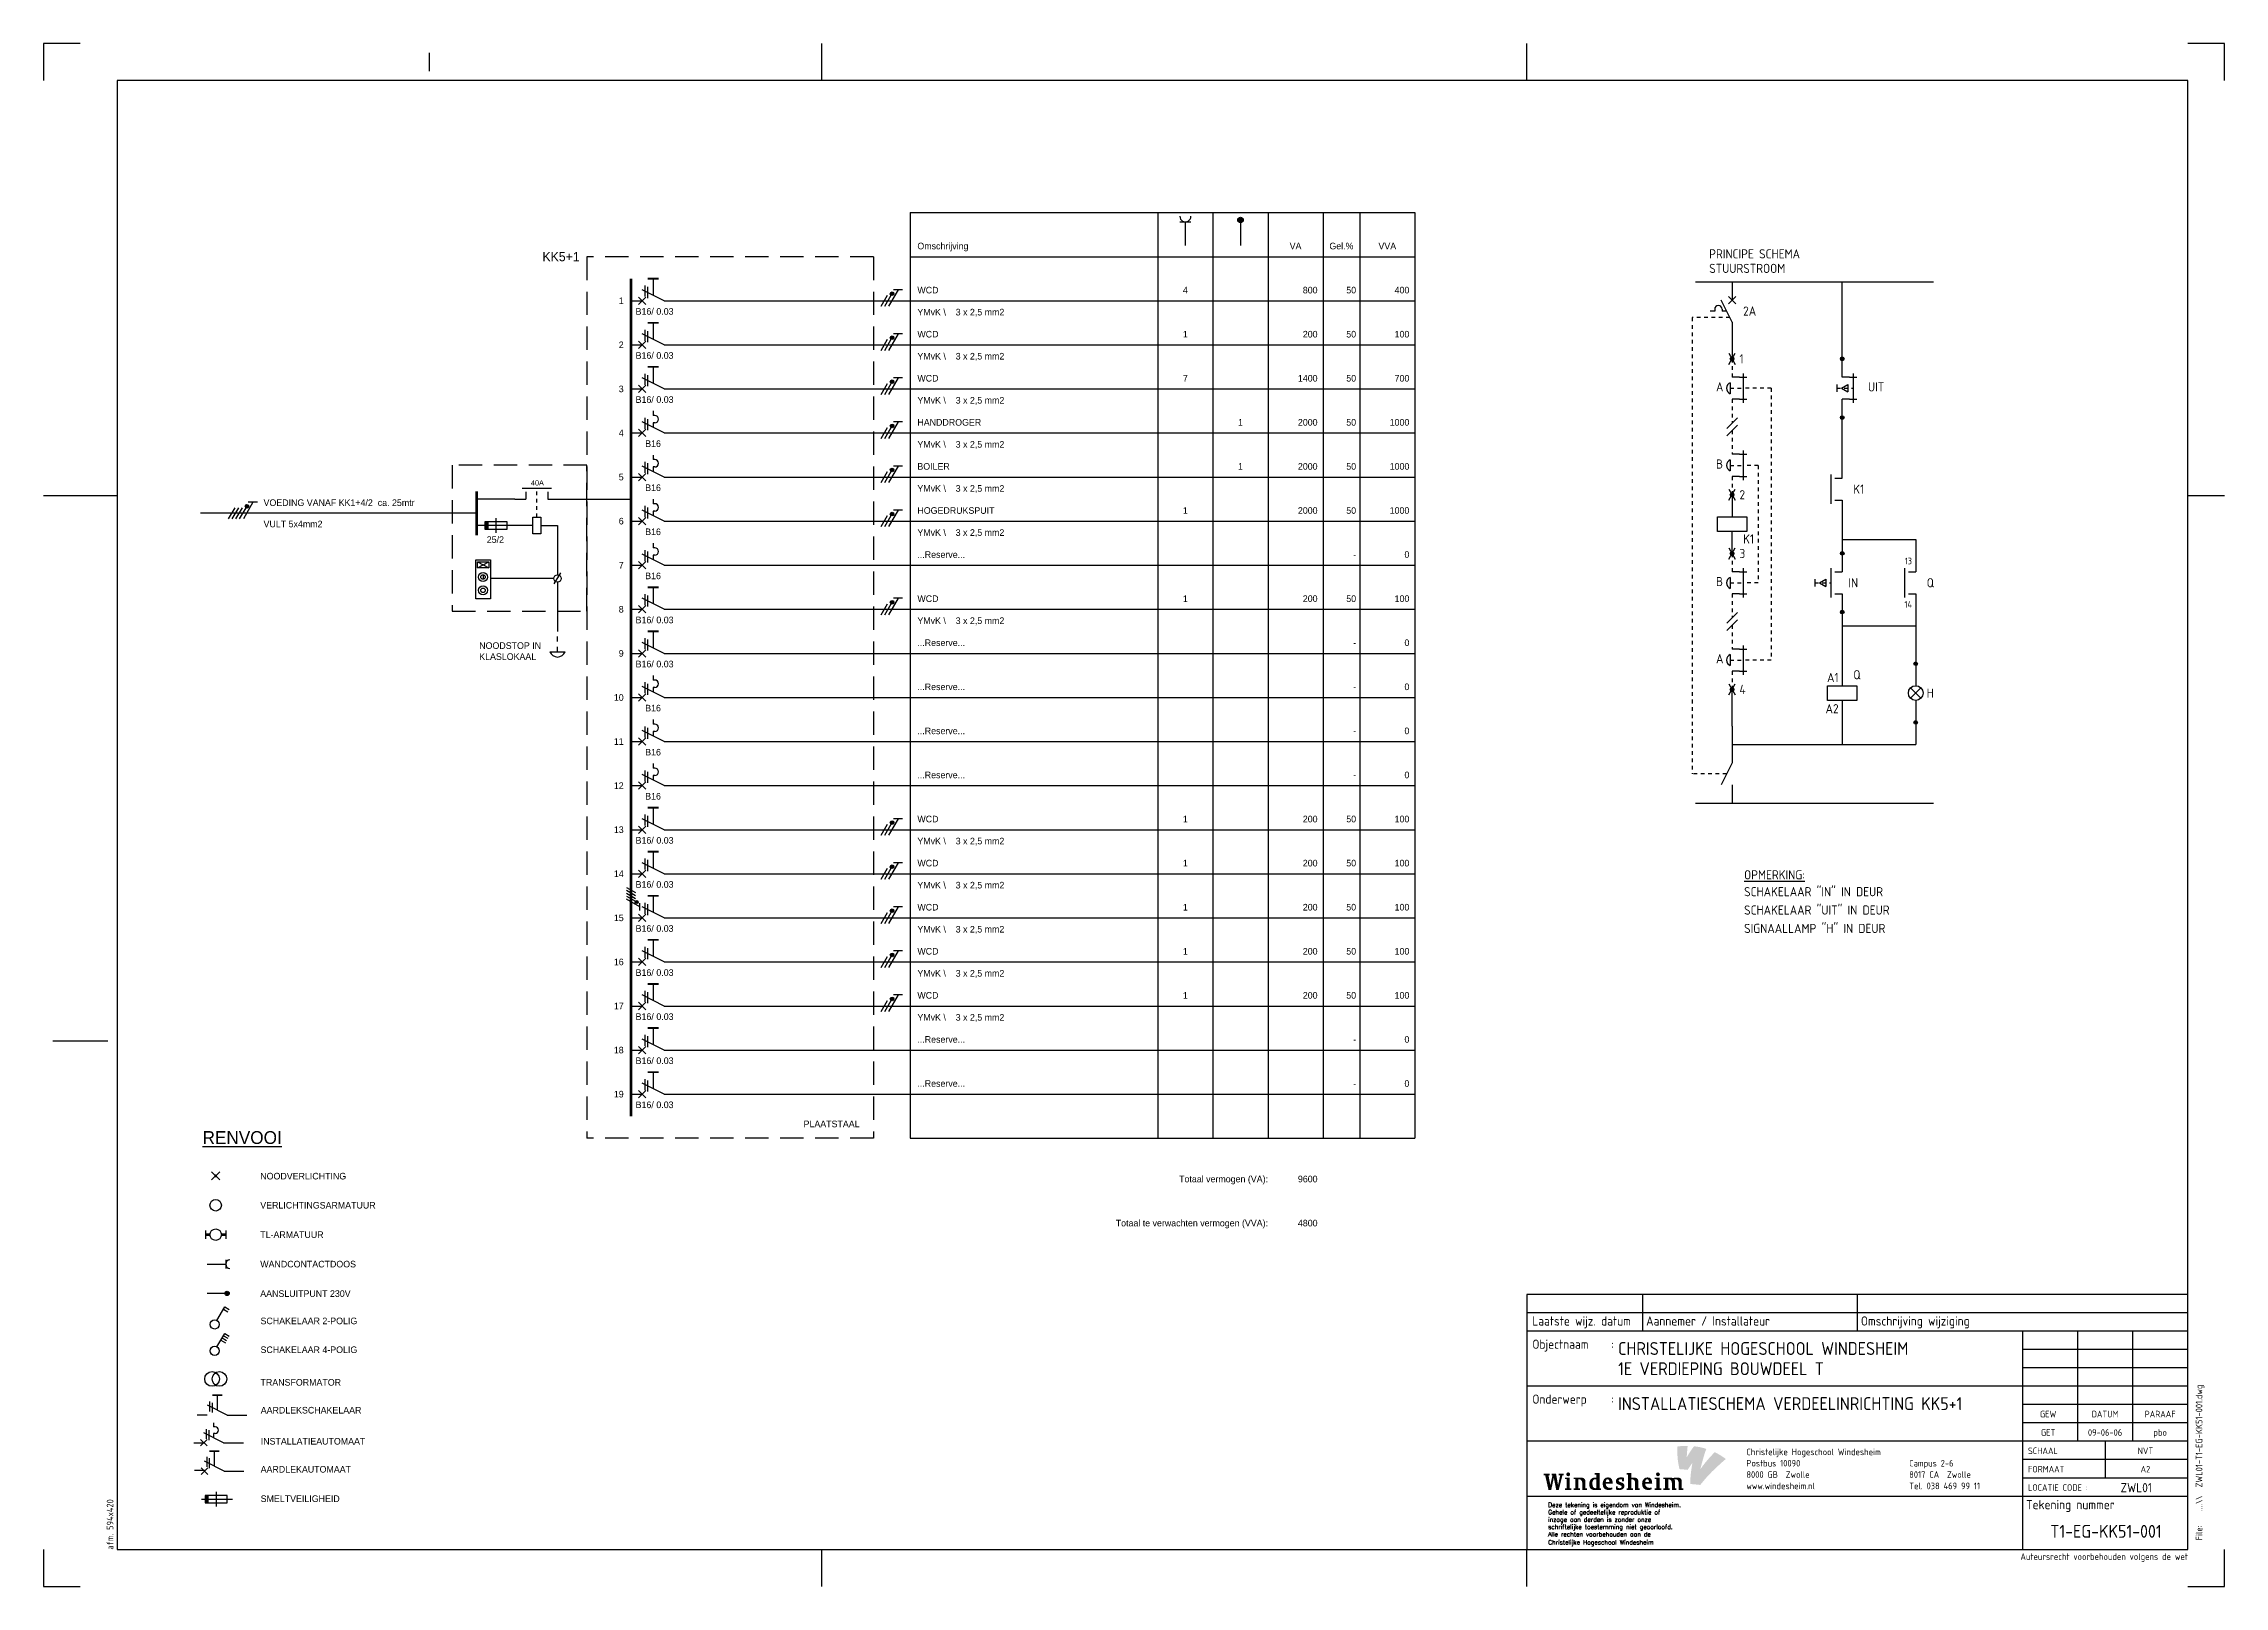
# Model space of a CAD drawing. Header units: millimetres. Extents: x 0 to 594, y 0 to 420.
import ezdxf
from ezdxf.enums import TextEntityAlignment as Align

# ---------------------------------------------------------------- set-up
doc = ezdxf.new("R2010")
doc.units = ezdxf.units.MM
doc.linetypes.add('HIDDEN', pattern=[9.525, 6.35, -3.175])
doc.linetypes.add('STABI11', pattern=[2, 1, -1])
doc.layers.get('0').update_dxf_attribs({"linetype": 'CONTINUOUS'})
for name, color, linetype in [('00att018', 1, 'CONTINUOUS'), ('00att025', 2, 'CONTINUOUS'), ('00att035', 3, 'CONTINUOUS'), ('00att050', 4, 'CONTINUOUS'), ('00kad018', 1, 'CONTINUOUS'), ('00kad025', 2, 'CONTINUOUS'), ('00kad070', 5, 'CONTINUOUS'), ('BL$2----_KADER', 7, 'CONTINUOUS'), ('BL$4----_LOGO', 7, 'CONTINUOUS'), ('BL$4----_STEMPEL', 7, 'CONTINUOUS'), ('EL$1----', 3, 'CONTINUOUS'), ('EL$1----_KK5+1', 3, 'CONTINUOUS'), ('EL6311--', 3, 'CONTINUOUS'), ('LAAG_1', 160, 'CONTINUOUS')]:
    doc.layers.add(name, color=color, linetype=linetype)
doc.styles.add('BURO-018', font='BUROFONT', dxfattribs={"height": 1.8})
doc.styles.add('BURO-025', font='Iso.shx', dxfattribs={"height": 2.5})
doc.styles.add('BURO-035', font='BUROFONT.shx', dxfattribs={"height": 3.5})
doc.styles.add('EDU', font='ROMANS.SHX', dxfattribs={"height": 2.5})
doc.styles.add('ISO', font='isocp.shx')

msp = doc.modelspace()

# ---------------------------------------------------------------- texts
at = {"layer": 'EL$1----', "color": 1}
for s, height, style, p in [('PRINCIPE SCHEMA', 2.5, 'BURO-025', (453.67, 361.52)), ('STUURSTROOM', 2.5, 'BURO-025', (453.67, 357.56)), ('NOODSTOP IN', 1.8, 'BURO-018', (118.65, 255.22)), ('KLASLOKAAL', 1.8, 'BURO-018', (118.65, 252.22)), ('%%UOPMERKING:', 2.5, 'BURO-025', (463.18, 192.47)), ('SCHAKELAAR "IN" IN DEUR', 2.5, 'BURO-025', (463.18, 187.87)), ('SCHAKELAAR "UIT" IN DEUR', 2.5, 'BURO-025', (463.18, 182.87)), ('SIGNAALLAMP "H" IN DEUR', 2.5, 'BURO-025', (463.18, 177.87)), ('PLAATSTAAL', 1.8, 'BURO-018', (207, 125))]:
    msp.add_text(s, height=height, dxfattribs=dict(at, style=style)).set_placement(p)
at = {"layer": 'EL$1----', "color": 1, "ltscale": 0.2, "style": 'BURO-018'}
msp.add_text('40A', height=1.44, dxfattribs=at).set_placement((132.73, 299.71))
at = {"layer": 'EL$1----', "color": 1, "linetype": 'Continuous', "ltscale": 0.2, "style": 'BURO-018'}
msp.add_text('VOEDING VANAF KK1+4/2  ca. 25mtr', height=1.8, dxfattribs=at).set_placement((59.91, 294.13))
msp.add_text('VULT 5x4mm2', height=1.8, dxfattribs=at).set_placement((59.91, 290.13), align=Align.TOP_LEFT)
at = {"layer": 'EL$1----_KK5+1', "color": 2, "style": 'BURO-018'}
msp.add_text('KK5+1', height=2.5, dxfattribs=at).set_placement((146, 362), align=Align.MIDDLE_RIGHT)
at = {"layer": 'EL$1----_KK5+1', "color": 1, "style": 'BURO-018'}
for s, p in [('Omschrijving', (238, 364)), ('WCD', (238, 352)), ('YMvK \\    3 x 2,5 mm2', (238, 346)), ('WCD', (238, 340)), ('YMvK \\    3 x 2,5 mm2', (238, 334)), ('WCD', (238, 328)), ('YMvK \\    3 x 2,5 mm2', (238, 322)), ('HANDDROGER', (238, 316)), ('YMvK \\    3 x 2,5 mm2', (238, 310)), ('BOILER', (238, 304)), ('YMvK \\    3 x 2,5 mm2', (238, 298)), ('HOGEDRUKSPUIT', (238, 292)), ('YMvK \\    3 x 2,5 mm2', (238, 286)), ('...Reserve...', (238, 280)), ('WCD', (238, 268)), ('YMvK \\    3 x 2,5 mm2', (238, 262)), ('...Reserve...', (238, 256)), ('...Reserve...', (238, 244)), ('...Reserve...', (238, 232)), ('...Reserve...', (238, 220)), ('WCD', (238, 208)), ('YMvK \\    3 x 2,5 mm2', (238, 202)), ('WCD', (238, 196)), ('YMvK \\    3 x 2,5 mm2', (238, 190)), ('WCD', (238, 184)), ('YMvK \\    3 x 2,5 mm2', (238, 178)), ('WCD', (238, 172)), ('YMvK \\    3 x 2,5 mm2', (238, 166)), ('WCD', (238, 160)), ('YMvK \\    3 x 2,5 mm2', (238, 154)), ('...Reserve...', (238, 148)), ('...Reserve...', (238, 136))]:
    msp.add_text(s, height=1.8, dxfattribs=at).set_placement(p)
for s, p in [('VA', (341, 364)), ('Gel.%', (353.5, 364)), ('VVA', (366, 364)), ('4', (311, 352)), ('1', (311, 340)), ('7', (311, 328)), ('1', (326, 316)), ('1', (326, 304)), ('1', (311, 292)), ('1', (311, 268)), ('1', (311, 208)), ('1', (311, 196)), ('1', (311, 184)), ('1', (311, 172)), ('1', (311, 160))]:
    msp.add_text(s, height=1.8, dxfattribs=at).set_placement(p, align=Align.CENTER)
for s, p in [('1', (158, 350)), ('2', (158, 338)), ('3', (158, 326)), ('4', (158, 314)), ('5', (158, 302)), ('6', (158, 290)), ('7', (158, 278)), ('8', (158, 266)), ('9', (158, 254)), ('10', (158, 242)), ('11', (158, 230)), ('12', (158, 218)), ('13', (158, 206)), ('14', (158, 194)), ('15', (158, 182)), ('16', (158, 170)), ('17', (158, 158)), ('18', (158, 146)), ('19', (158, 134))]:
    msp.add_text(s, height=1.8, dxfattribs=at).set_placement(p, align=Align.MIDDLE_RIGHT)
for s, p in [('800', (347, 352)), ('50', (357.5, 352)), ('400', (372, 352)), ('200', (347, 340)), ('50', (357.5, 340)), ('100', (372, 340)), ('1400', (347, 328)), ('50', (357.5, 328)), ('700', (372, 328)), ('2000', (347, 316)), ('50', (357.5, 316)), ('1000', (372, 316)), ('2000', (347, 304)), ('50', (357.5, 304)), ('1000', (372, 304)), ('2000', (347, 292)), ('50', (357.5, 292)), ('1000', (372, 292)), ('-', (357.5, 280)), ('0', (372, 280)), ('200', (347, 268)), ('50', (357.5, 268)), ('100', (372, 268)), ('-', (357.5, 256)), ('0', (372, 256)), ('-', (357.5, 244)), ('0', (372, 244)), ('-', (357.5, 232)), ('0', (372, 232)), ('-', (357.5, 220)), ('0', (372, 220)), ('200', (347, 208)), ('50', (357.5, 208)), ('100', (372, 208)), ('200', (347, 196)), ('50', (357.5, 196)), ('100', (372, 196)), ('200', (347, 184)), ('50', (357.5, 184)), ('100', (372, 184)), ('200', (347, 172)), ('50', (357.5, 172)), ('100', (372, 172)), ('200', (347, 160)), ('50', (357.5, 160)), ('100', (372, 160)), ('-', (357.5, 148)), ('0', (372, 148)), ('-', (357.5, 136)), ('0', (372, 136)), ('Totaal vermogen (VA):', (333.5, 110)), ('9600', (347, 110)), ('Totaal te verwachten vermogen (VVA):', (333.5, 98)), ('4800', (347, 98))]:
    msp.add_text(s, height=1.8, dxfattribs=at).set_placement(p, align=Align.RIGHT)

# ---------------------------------------------------------------- blocks, each defined once
blk = doc.blocks.new('RENV_DION')
at = {"layer": 'EL$1----', "linetype": 'Continuous'}
for p, q in [((485.12, 256.64), (487.32, 254.44)), ((487.32, 256.64), (485.12, 254.44)), ((483.5, 238.37), (483.5, 240.7)), ((488.94, 240.7), (488.94, 238.37)), ((488.94, 232.7), (488.94, 230.37)), ((483.89, 231.54), (488.94, 231.54)), ((489.33, 223.54), (483.89, 223.54)), ((486.57, 208.98), (488.69, 212.65)), ((487.64, 210.83), (488.85, 210.13)), ((487.99, 211.43), (489.2, 210.73)), ((488.34, 212.04), (489.55, 211.34)), ((488.69, 212.65), (489.9, 211.95)), ((489.35, 190.42), (483.95, 193.12)), ((484.62, 191.43), (484.62, 194.13)), ((485.3, 193.8), (485.3, 191.1)), ((486.65, 195.82), (486.65, 191.77)), ((488.36, 182.91), (482.96, 185.61)), ((483.63, 186.63), (483.63, 183.93)), ((484.31, 186.29), (484.31, 183.59)), ((485.66, 188.31), (485.66, 187.19)), ((486.11, 187.19), (485.66, 187.19)), ((486.11, 185.39), (485.66, 185.39)), ((485.66, 185.39), (485.66, 184.26)), ((480.26, 182.91), (482.96, 182.91)), ((482.06, 183.81), (483.86, 182.01)), ((483.86, 183.81), (482.06, 182.01)), ((485.84, 180.58), (485.84, 176.53)), ((488.36, 182.91), (493.76, 182.91)), ((484.04, 176.08), (482.24, 174.28)), ((482.24, 176.08), (484.04, 174.28)), ((488.54, 175.18), (483.14, 177.88)), ((482.39, 167.57), (490.81, 167.57)), ((489.31, 168.57), (483.31, 168.57)), ((483.31, 168.57), (483.31, 166.57)), ((483.31, 166.57), (489.31, 166.57)), ((486.31, 169.57), (486.31, 165.57)), ((489.31, 166.57), (489.31, 168.57))]:
    blk.add_line(p, q, dxfattribs=at)
at = {"layer": 'EL$1----', "color": 3, "linetype": 'Continuous'}
for p, q in [((486.57, 216.18), (488.69, 219.85)), ((488.69, 219.85), (489.9, 219.15)), ((488.34, 219.25), (489.55, 218.55))]:
    blk.add_line(p, q, dxfattribs=at)
at = {"layer": 'EL$1----'}
for p, q in [((483.86, 190.42), (481.16, 190.42)), ((489.35, 190.42), (494.66, 190.42)), ((483.9, 176.31), (483.9, 179.01)), ((484.49, 175.97), (484.49, 178.67)), ((483.14, 175.29), (480.44, 175.29)), ((488.54, 175.18), (493.85, 175.18))]:
    blk.add_line(p, q, dxfattribs=at)
at = {"layer": 'EL$1----', "linetype": 'Continuous'}
for points, const_width in [([(486.41, 255.54, 1), (486.02, 255.54, 1)], 0.389), ([(489.33, 223.83, 1), (489.33, 223.24, 1)], 0.583)]:
    blk.add_lwpolyline(points, format="xyb", close=True, dxfattribs=dict(at, const_width=const_width))
for points, const_width in [([(484.66, 239.54), (483.5, 239.54)], 0.778), ([(487.77, 239.54), (488.94, 239.54)], 0.778), ([(485.3, 195.82), (488, 195.82)], 0.45), ([(484.49, 180.58), (487.19, 180.58)], 0.45)]:
    blk.add_lwpolyline(points, dxfattribs=dict(at, const_width=const_width))
for centre, radius in [((486.22, 247.54), 1.56), ((486.22, 239.54), 1.56), ((489.33, 223.54), 0.583), ((485.95, 207.9), 1.25), ((485.24, 200.27), 2), ((487.24, 200.27), 2)]:
    blk.add_circle(centre, radius, dxfattribs=at)
at = {"layer": 'EL$1----', "color": 3, "linetype": 'Continuous'}
blk.add_circle((485.95, 215.1), 1.25, dxfattribs=at)
at = {"layer": 'EL$1----', "linetype": 'Continuous'}
for centre, radius, start, end in [((490.11, 231.54), 1.17, 90, 270), ((486.11, 186.29), 0.9, 270, 90)]:
    blk.add_arc(centre, radius, start, end, dxfattribs=at)
blk.add_solid([(483.31, 168.57), (484.31, 168.57), (483.31, 166.57), (484.31, 166.57)], dxfattribs=at)
at = {"layer": 'EL$1----', "color": 3, "style": 'BURO-035'}
blk.add_text('%%URENVOOI', height=3.5, dxfattribs=at).set_placement((482.63, 264.23))
at = {"layer": 'EL$1----', "color": 1, "style": 'BURO-018'}
for s, p in [('NOODVERLICHTING', (498.36, 255.47)), ('VERLICHTINGSARMATUUR', (498.36, 247.55)), ('TL-ARMATUUR', (498.36, 239.54)), ('WANDCONTACTDOOS', (498.36, 231.52)), ('AANSLUITPUNT 230V', (498.36, 223.5)), ('SCHAKELAAR 2-POLIG', (498.43, 216.06)), ('SCHAKELAAR 4-POLIG', (498.43, 208.21)), ('TRANSFORMATOR', (498.43, 199.33)), ('AARDLEKSCHAKELAAR', (498.49, 191.75)), ('INSTALLATIEAUTOMAAT', (498.49, 183.3)), ('AARDLEKAUTOMAAT', (498.47, 175.66)), ('SMELTVEILIGHEID', (498.47, 167.66))]:
    blk.add_text(s, height=1.8, dxfattribs=at).set_placement(p, align=Align.MIDDLE_LEFT)
blk = doc.blocks.new('a2-windesheim-hor')
at = {"layer": '00kad018', "color": 1}
for p, q in [((0, 420), (0, 410)), ((10, 420), (0, 420)), ((105, 417.5), (105, 412.5)), ((212, 410), (212, 420)), ((404, 410), (404, 420)), ((594, 420), (584, 420)), ((594, 410), (594, 420)), ((0, 297), (20, 297)), ((584, 297), (594, 297)), ((2.5, 148.5), (17.5, 148.5)), ((0, 10), (0, 0)), ((212, 0), (212, 10)), ((404, 0), (404, 10)), ((594, 0), (594, 10)), ((0, 0), (10, 0)), ((584, 0), (594, 0))]:
    blk.add_line(p, q, dxfattribs=at)
at = {"layer": '00kad070', "color": 5}
for p, q in [((584, 410), (20, 410)), ((20, 410), (20, 10)), ((584, 10), (584, 410)), ((20, 10), (584, 10))]:
    blk.add_line(p, q, dxfattribs=at)
at = {"layer": '00att018', "color": 1, "style": 'ISO'}
blk.add_text('afm. 594x420', height=1.8, rotation=90, dxfattribs=at).set_placement((19, 10))
blk.add_text('Auteursrecht voorbehouden volgens de wet', height=1.8, dxfattribs=at).set_placement((584.08, 7.2), align=Align.RIGHT)
blk = doc.blocks.new('AI9-BLK4')
at = {"layer": 'LAAG_1'}
h = blk.add_hatch(color=40, dxfattribs=at)
edge = h.paths.add_edge_path()
edge.add_spline(control_points=[(7.1, 7.2), (4.8, 4.7), (2.6, 2.6), (-0.7, -2.1), (0, 0.5), (1.3, 5.9), (2.6, 9), (0.7, 9.7), (-2.2, 10.3), (-4.1, 10.4), (-5.5, 8.8), (-7.5, 5.5), (-8.1, 4.4), (-8, 6.9), (-7.7, 9.3), (-7.6, 10.6), (-9.6, 10.7), (-11, 10.6), (-13.2, 10.3), (-13.3, 6), (-13.1, 2), (-12, -2), (-10.8, -2.1), (-7.6, -2.4), (-7.6, -2.4), (-7.1, -1.7), (-6.1, 0), (-5, 1.4), (-5.4, -0.9), (-5.9, -4.1), (-6.1, -7.2), (-6.1, -8.1), (-6.2, -9.1), (-6.2, -10.1), (-4.7, -10.2), (-1, -10.6), (-0.7, -10.6), (-0.7, -10.6), (-0.7, -10.6), (-0.7, -10.6), (-0.7, -10.6), (-0.7, -10.6), (-0.7, -10.6), (0.7, -8.8), (2.3, -7), (3.6, -5.5), (4.7, -4.4), (5.7, -3.3), (6.7, -2.4), (9.3, 0.1), (11.5, 2.1), (13.2, 3.5), (11, 5.1), (9.5, 6.1), (7.1, 7.2)], knot_values=[0, 0, 0, 0, 1, 1, 1, 2, 2, 2, 3, 3, 3, 4, 4, 4, 5, 5, 5, 6, 6, 6, 7, 7, 7, 8, 8, 8, 9, 9, 9, 10, 10, 10, 11, 11, 11, 12, 12, 12, 13, 13, 13, 14, 14, 14, 15, 15, 15, 16, 16, 16, 17, 17, 17, 18, 18, 18, 18], degree=3, periodic=0)
h = blk.add_hatch(color=154, dxfattribs=at)
edge = h.paths.add_edge_path()
edge.add_spline(control_points=[(-0.7, -10.6), (-0.7, -10.6), (-0.7, -10.6), (-0.7, -10.6), (-0.7, -10.6), (-0.7, -10.6), (-0.7, -10.6)], knot_values=[0, 0, 0, 0, 1, 1, 1, 2, 2, 2, 2], degree=3, periodic=0)
h = blk.add_hatch(color=154, dxfattribs=at)
edge = h.paths.add_edge_path()
edge.add_spline(control_points=[(-0.7, -10.6), (-0.7, -10.6), (-0.7, -10.6), (-0.7, -10.6), (-0.7, -10.6), (-0.7, -10.6), (-0.7, -10.6)], knot_values=[0, 0, 0, 0, 1, 1, 1, 2, 2, 2, 2], degree=3, periodic=0)
blk = doc.blocks.new('AI9-BLK3')
at = {"layer": 'LAAG_1'}
h = blk.add_hatch(color=154, dxfattribs=at)
edge = h.paths.add_edge_path()
edge.add_spline(control_points=[(-27.8, 3.2), (-27.8, 3.2), (-29.8, -4.7), (-29.8, -4.7), (-29.8, -4.7), (-31.2, -4.7), (-31.2, -4.7), (-31.2, -4.7), (-32.5, 1.8), (-32.5, 1.8), (-32.5, 1.8), (-33.9, -4.7), (-33.9, -4.7), (-33.9, -4.7), (-35.4, -4.7), (-35.4, -4.7), (-35.4, -4.7), (-37.2, 3.2), (-37.2, 3.2), (-37.2, 3.2), (-38, 3.2), (-38, 3.2), (-38, 3.2), (-38, 4.2), (-38, 4.2), (-38, 4.2), (-34.8, 4.2), (-34.8, 4.2), (-34.8, 4.2), (-34.8, 3.2), (-34.8, 3.2), (-34.8, 3.2), (-35.4, 3.2), (-35.4, 3.2), (-35.4, 3.2), (-34.4, -2.1), (-34.4, -2.1), (-34.4, -2.1), (-33.2, 3.3), (-33.2, 3.3), (-33.2, 3.3), (-33.7, 3.3), (-33.7, 3.3), (-33.7, 3.3), (-33.7, 4.2), (-33.7, 4.2), (-33.7, 4.2), (-31.3, 4.2), (-31.3, 4.2), (-31.3, 4.2), (-30.2, -2.1), (-30.2, -2.1), (-30.2, -2.1), (-29, 3.2), (-29, 3.2), (-29, 3.2), (-29.8, 3.2), (-29.8, 3.2), (-29.8, 3.2), (-29.8, 4.2), (-29.8, 4.2), (-29.8, 4.2), (-27.2, 4.2), (-27.2, 4.2), (-27.2, 4.2), (-27.2, 3.2), (-27.2, 3.2), (-27.2, 3.2), (-27.8, 3.2), (-27.8, 3.2)], knot_values=[0, 0, 0, 0, 1, 1, 1, 2, 2, 2, 3, 3, 3, 4, 4, 4, 5, 5, 5, 6, 6, 6, 7, 7, 7, 8, 8, 8, 9, 9, 9, 10, 10, 10, 11, 11, 11, 12, 12, 12, 13, 13, 13, 14, 14, 14, 15, 15, 15, 16, 16, 16, 17, 17, 17, 18, 18, 18, 19, 19, 19, 20, 20, 20, 21, 21, 21, 22, 22, 22, 23, 23, 23, 23], degree=3, periodic=0)
h = blk.add_hatch(color=154, dxfattribs=at)
edge = h.paths.add_edge_path()
edge.add_spline(control_points=[(-26.4, -4.7), (-26.4, -4.7), (-26.4, -3.9), (-26.4, -3.9), (-26.4, -3.9), (-25.5, -3.9), (-25.5, -3.9), (-25.5, -3.9), (-25.5, 1.2), (-25.5, 1.2), (-25.5, 1.2), (-26.4, 1.2), (-26.4, 1.2), (-26.4, 1.2), (-26.4, 2), (-26.4, 2), (-26.4, 2), (-23.8, 2), (-23.8, 2), (-23.8, 2), (-23.8, -3.9), (-23.8, -3.9), (-23.8, -3.9), (-22.9, -3.9), (-22.9, -3.9), (-22.9, -3.9), (-22.9, -4.7), (-22.9, -4.7), (-22.9, -4.7), (-26.4, -4.7), (-26.4, -4.7)], knot_values=[0, 0, 0, 0, 1, 1, 1, 2, 2, 2, 3, 3, 3, 4, 4, 4, 5, 5, 5, 6, 6, 6, 7, 7, 7, 8, 8, 8, 9, 9, 9, 10, 10, 10, 10], degree=3, periodic=0)
edge = h.paths.add_edge_path()
edge.add_spline(control_points=[(-24.7, 2.7), (-25.2, 2.7), (-25.7, 3.2), (-25.7, 3.7), (-25.7, 4.3), (-25.2, 4.8), (-24.7, 4.8), (-24.1, 4.8), (-23.6, 4.3), (-23.6, 3.7), (-23.6, 3.2), (-24.1, 2.7), (-24.7, 2.7)], knot_values=[0, 0, 0, 0, 1, 1, 1, 2, 2, 2, 3, 3, 3, 4, 4, 4, 4], degree=3, periodic=0)
h = blk.add_hatch(color=154, dxfattribs=at)
edge = h.paths.add_edge_path()
edge.add_spline(control_points=[(-17, -4.7), (-17, -4.7), (-17, -0.9), (-17, -0.9), (-17, -0.3), (-17.2, 0.2), (-17.5, 0.5), (-17.9, 0.9), (-18.3, 1.1), (-18.9, 1.1), (-19, 1.1), (-19, 1.1), (-19.1, 1.1), (-19.1, 1.1), (-19.1, -3.9), (-19.1, -3.9), (-19.1, -3.9), (-18.2, -3.9), (-18.2, -3.9), (-18.2, -3.9), (-18.2, -4.7), (-18.2, -4.7), (-18.2, -4.7), (-21.7, -4.7), (-21.7, -4.7), (-21.7, -4.7), (-21.7, -3.9), (-21.7, -3.9), (-21.7, -3.9), (-20.8, -3.9), (-20.8, -3.9), (-20.8, -3.9), (-20.8, 1.2), (-20.8, 1.2), (-20.8, 1.2), (-21.7, 1.2), (-21.7, 1.2), (-21.7, 1.2), (-21.7, 2), (-21.7, 2), (-21.7, 2), (-19.4, 2), (-19.4, 2), (-19.1, 2), (-18.9, 2), (-18.6, 2), (-17, 2), (-16.3, 1.9), (-15.9, 1.4), (-15.5, 1), (-15.3, 0.6), (-15.3, -0.2), (-15.3, -0.2), (-15.3, -3.9), (-15.3, -3.9), (-15.3, -3.9), (-14.5, -3.9), (-14.5, -3.9), (-14.5, -3.9), (-14.5, -4.7), (-14.5, -4.7), (-14.5, -4.7), (-17, -4.7), (-17, -4.7)], knot_values=[0, 0, 0, 0, 1, 1, 1, 2, 2, 2, 3, 3, 3, 4, 4, 4, 5, 5, 5, 6, 6, 6, 7, 7, 7, 8, 8, 8, 9, 9, 9, 10, 10, 10, 11, 11, 11, 12, 12, 12, 13, 13, 13, 14, 14, 14, 15, 15, 15, 16, 16, 16, 17, 17, 17, 18, 18, 18, 19, 19, 19, 20, 20, 20, 21, 21, 21, 21], degree=3, periodic=0)
h = blk.add_hatch(color=154, dxfattribs=at)
edge = h.paths.add_edge_path(flags=16)
edge.add_spline(control_points=[(-6.8, -4.7), (-6.8, -4.7), (-6.8, -3.9), (-6.8, -3.9), (-6.8, -3.9), (-7.6, -3.9), (-7.6, -3.9), (-7.6, -3.9), (-7.6, 4.5), (-7.6, 4.5), (-7.6, 4.5), (-10.2, 4.5), (-10.2, 4.5), (-10.2, 4.5), (-10.2, 3.6), (-10.2, 3.6), (-10.2, 3.6), (-9.3, 3.6), (-9.3, 3.6), (-9.3, 3.6), (-9.3, 2), (-9.3, 2), (-9.6, 2), (-9.8, 2), (-10.2, 2), (-11.9, 2), (-13.2, 0.7), (-13.2, -1.5), (-13.2, -3.8), (-12.3, -4.8), (-10.3, -4.8), (-9.9, -4.8), (-9.3, -4.7), (-9.1, -4.7), (-9.1, -4.7), (-6.8, -4.7), (-6.8, -4.7)], knot_values=[0, 0, 0, 0, 1, 1, 1, 2, 2, 2, 3, 3, 3, 4, 4, 4, 5, 5, 5, 6, 6, 6, 7, 7, 7, 8, 8, 8, 9, 9, 9, 10, 10, 10, 11, 11, 11, 12, 12, 12, 12], degree=3, periodic=0)
edge = h.paths.add_edge_path()
edge.add_spline(control_points=[(-9.3, -3.7), (-9.5, -3.8), (-9.6, -3.8), (-9.8, -3.8), (-10.8, -3.8), (-11.5, -3.1), (-11.5, -1.2), (-11.5, 0.4), (-10.9, 1.1), (-10, 1.1), (-9.7, 1.1), (-9.5, 1), (-9.3, 1), (-9.3, 1), (-9.3, -3.7), (-9.3, -3.7)], knot_values=[0, 0, 0, 0, 1, 1, 1, 2, 2, 2, 3, 3, 3, 4, 4, 4, 5, 5, 5, 5], degree=3, periodic=0)
h = blk.add_hatch(color=154, dxfattribs=at)
edge = h.paths.add_edge_path(flags=16)
edge.add_spline(control_points=[(-0.4, -1.4), (-0.4, 1), (-1.2, 2.1), (-3, 2.1), (-4.8, 2.1), (-5.9, 0.7), (-5.9, -1.4), (-5.9, -3.6), (-4.8, -4.8), (-2.7, -4.8), (-1.9, -4.8), (-1.2, -4.6), (-0.7, -4.4), (-0.7, -4.4), (-0.7, -3.5), (-0.7, -3.5), (-1.2, -3.6), (-1.6, -3.6), (-2, -3.6), (-3.4, -3.6), (-4.2, -2.5), (-4.2, -1.4), (-4.2, -1.4), (-0.4, -1.4), (-0.4, -1.4)], knot_values=[0, 0, 0, 0, 1, 1, 1, 2, 2, 2, 3, 3, 3, 4, 4, 4, 5, 5, 5, 6, 6, 6, 7, 7, 7, 8, 8, 8, 8], degree=3, periodic=0)
edge = h.paths.add_edge_path()
edge.add_spline(control_points=[(-2.2, -0.5), (-2.2, -0.5), (-4.2, -0.5), (-4.2, -0.5), (-4.2, 0.5), (-3.8, 1.1), (-3.2, 1.1), (-2.6, 1.1), (-2.2, 0.6), (-2.2, -0.5)], knot_values=[0, 0, 0, 0, 1, 1, 1, 2, 2, 2, 3, 3, 3, 3], degree=3, periodic=0)
h = blk.add_hatch(color=154, dxfattribs=at)
edge = h.paths.add_edge_path()
edge.add_spline(control_points=[(3.2, -4.8), (2.4, -4.8), (1.5, -4.6), (1.3, -4.5), (1.3, -4.5), (1.3, -2.7), (1.3, -2.7), (1.3, -2.7), (2.3, -2.7), (2.3, -2.7), (2.3, -2.7), (2.3, -3.6), (2.3, -3.6), (2.6, -3.7), (2.9, -3.8), (3.3, -3.8), (4.1, -3.8), (4.5, -3.5), (4.5, -3), (4.5, -2.5), (4.1, -2.3), (3.5, -2.1), (3.5, -2.1), (2.7, -1.8), (2.7, -1.8), (1.8, -1.5), (1.3, -1), (1.3, 0.1), (1.3, 1.2), (2.3, 2.1), (3.9, 2.1), (4.6, 2.1), (5.3, 2), (5.7, 1.9), (5.7, 1.9), (5.7, 0), (5.7, 0), (5.7, 0), (4.7, 0), (4.7, 0), (4.7, 0), (4.7, 1), (4.7, 1), (4.4, 1.1), (4.2, 1.1), (3.9, 1.1), (3.2, 1.1), (2.8, 0.8), (2.8, 0.4), (2.8, 0), (3, -0.2), (3.6, -0.4), (3.6, -0.4), (4.4, -0.7), (4.4, -0.7), (5.4, -1), (6, -1.6), (6, -2.6), (6, -4), (4.8, -4.8), (3.2, -4.8)], knot_values=[0, 0, 0, 0, 1, 1, 1, 2, 2, 2, 3, 3, 3, 4, 4, 4, 5, 5, 5, 6, 6, 6, 7, 7, 7, 8, 8, 8, 9, 9, 9, 10, 10, 10, 11, 11, 11, 12, 12, 12, 13, 13, 13, 14, 14, 14, 15, 15, 15, 16, 16, 16, 17, 17, 17, 18, 18, 18, 19, 19, 19, 20, 20, 20, 20], degree=3, periodic=0)
h = blk.add_hatch(color=154, dxfattribs=at)
edge = h.paths.add_edge_path()
edge.add_spline(control_points=[(11.8, -4.7), (11.8, -4.7), (11.8, -1), (11.8, -1), (11.8, -0.3), (11.7, 0.2), (11.3, 0.5), (10.9, 0.9), (10.5, 1.1), (10, 1.1), (9.9, 1.1), (9.8, 1.1), (9.7, 1.1), (9.7, 1.1), (9.7, -3.9), (9.7, -3.9), (9.7, -3.9), (10.6, -3.9), (10.6, -3.9), (10.6, -3.9), (10.6, -4.7), (10.6, -4.7), (10.6, -4.7), (7.1, -4.7), (7.1, -4.7), (7.1, -4.7), (7.1, -3.9), (7.1, -3.9), (7.1, -3.9), (8, -3.9), (8, -3.9), (8, -3.9), (8, 3.6), (8, 3.6), (8, 3.6), (7.2, 3.6), (7.2, 3.6), (7.2, 3.6), (7.2, 4.5), (7.2, 4.5), (7.2, 4.5), (9.7, 4.5), (9.7, 4.5), (9.7, 4.5), (9.7, 2), (9.7, 2), (9.9, 2), (10.2, 2), (10.5, 2), (11.9, 2), (12.5, 1.8), (13, 1.4), (13.4, 1), (13.5, 0.5), (13.5, -0.2), (13.5, -0.2), (13.5, -3.9), (13.5, -3.9), (13.5, -3.9), (14.3, -3.9), (14.3, -3.9), (14.3, -3.9), (14.3, -4.7), (14.3, -4.7), (14.3, -4.7), (11.8, -4.7), (11.8, -4.7)], knot_values=[0, 0, 0, 0, 1, 1, 1, 2, 2, 2, 3, 3, 3, 4, 4, 4, 5, 5, 5, 6, 6, 6, 7, 7, 7, 8, 8, 8, 9, 9, 9, 10, 10, 10, 11, 11, 11, 12, 12, 12, 13, 13, 13, 14, 14, 14, 15, 15, 15, 16, 16, 16, 17, 17, 17, 18, 18, 18, 19, 19, 19, 20, 20, 20, 21, 21, 21, 22, 22, 22, 22], degree=3, periodic=0)
h = blk.add_hatch(color=154, dxfattribs=at)
edge = h.paths.add_edge_path(flags=16)
edge.add_spline(control_points=[(21.1, -1.4), (21.1, 1), (20.4, 2.1), (18.5, 2.1), (16.7, 2.1), (15.6, 0.7), (15.6, -1.4), (15.6, -3.6), (16.8, -4.8), (18.9, -4.8), (19.6, -4.8), (20.3, -4.6), (20.8, -4.4), (20.8, -4.4), (20.8, -3.5), (20.8, -3.5), (20.4, -3.6), (19.9, -3.6), (19.5, -3.6), (18.1, -3.6), (17.3, -2.5), (17.3, -1.4), (17.3, -1.4), (21.1, -1.4), (21.1, -1.4)], knot_values=[0, 0, 0, 0, 1, 1, 1, 2, 2, 2, 3, 3, 3, 4, 4, 4, 5, 5, 5, 6, 6, 6, 7, 7, 7, 8, 8, 8, 8], degree=3, periodic=0)
edge = h.paths.add_edge_path()
edge.add_spline(control_points=[(19.3, -0.5), (19.3, -0.5), (17.3, -0.5), (17.3, -0.5), (17.3, 0.5), (17.8, 1.1), (18.4, 1.1), (18.9, 1.1), (19.3, 0.6), (19.3, -0.5)], knot_values=[0, 0, 0, 0, 1, 1, 1, 2, 2, 2, 3, 3, 3, 3], degree=3, periodic=0)
h = blk.add_hatch(color=154, dxfattribs=at)
edge = h.paths.add_edge_path()
edge.add_spline(control_points=[(22.5, -4.7), (22.5, -4.7), (22.5, -3.9), (22.5, -3.9), (22.5, -3.9), (23.4, -3.9), (23.4, -3.9), (23.4, -3.9), (23.4, 1.2), (23.4, 1.2), (23.4, 1.2), (22.5, 1.2), (22.5, 1.2), (22.5, 1.2), (22.5, 2), (22.5, 2), (22.5, 2), (25.1, 2), (25.1, 2), (25.1, 2), (25.1, -3.9), (25.1, -3.9), (25.1, -3.9), (26, -3.9), (26, -3.9), (26, -3.9), (26, -4.7), (26, -4.7), (26, -4.7), (22.5, -4.7), (22.5, -4.7)], knot_values=[0, 0, 0, 0, 1, 1, 1, 2, 2, 2, 3, 3, 3, 4, 4, 4, 5, 5, 5, 6, 6, 6, 7, 7, 7, 8, 8, 8, 9, 9, 9, 10, 10, 10, 10], degree=3, periodic=0)
edge = h.paths.add_edge_path()
edge.add_spline(control_points=[(24.2, 2.7), (23.6, 2.7), (23.2, 3.2), (23.2, 3.7), (23.2, 4.3), (23.6, 4.8), (24.2, 4.8), (24.8, 4.8), (25.3, 4.3), (25.3, 3.7), (25.3, 3.2), (24.8, 2.7), (24.2, 2.7)], knot_values=[0, 0, 0, 0, 1, 1, 1, 2, 2, 2, 3, 3, 3, 4, 4, 4, 4], degree=3, periodic=0)
h = blk.add_hatch(color=154, dxfattribs=at)
edge = h.paths.add_edge_path()
edge.add_spline(control_points=[(35.5, -4.7), (35.5, -4.7), (35.5, -0.9), (35.5, -0.9), (35.5, -0.3), (35.3, 0.2), (35, 0.5), (34.7, 0.9), (34.2, 1.1), (33.5, 1.1), (33.4, 1.1), (33.3, 1), (33.2, 1), (33.4, 0.8), (33.5, 0.3), (33.5, -0.1), (33.5, -0.1), (33.5, -3.9), (33.5, -3.9), (33.5, -3.9), (34.3, -3.9), (34.3, -3.9), (34.3, -3.9), (34.3, -4.7), (34.3, -4.7), (34.3, -4.7), (31.8, -4.7), (31.8, -4.7), (31.8, -4.7), (31.8, -0.9), (31.8, -0.9), (31.8, -0.2), (31.6, 0.2), (31.3, 0.5), (30.9, 0.9), (30.5, 1.1), (30, 1.1), (30, 1.1), (29.9, 1.1), (29.8, 1.1), (29.8, 1.1), (29.8, -3.9), (29.8, -3.9), (29.8, -3.9), (30.6, -3.9), (30.6, -3.9), (30.6, -3.9), (30.6, -4.7), (30.6, -4.7), (30.6, -4.7), (27.2, -4.7), (27.2, -4.7), (27.2, -4.7), (27.2, -3.9), (27.2, -3.9), (27.2, -3.9), (28.1, -3.9), (28.1, -3.9), (28.1, -3.9), (28.1, 1.2), (28.1, 1.2), (28.1, 1.2), (27.2, 1.2), (27.2, 1.2), (27.2, 1.2), (27.2, 2), (27.2, 2), (27.2, 2), (29.6, 2), (29.6, 2), (29.9, 2), (30.2, 2), (30.4, 2), (31.4, 2), (31.9, 1.9), (32.5, 1.7), (33, 1.9), (33.7, 2), (34.5, 2), (35.6, 2), (36.3, 1.8), (36.7, 1.4), (37.1, 1), (37.2, 0.5), (37.2, -0.1), (37.2, -0.1), (37.2, -3.9), (37.2, -3.9), (37.2, -3.9), (38, -3.9), (38, -3.9), (38, -3.9), (38, -4.7), (38, -4.7), (38, -4.7), (35.5, -4.7), (35.5, -4.7)], knot_values=[0, 0, 0, 0, 1, 1, 1, 2, 2, 2, 3, 3, 3, 4, 4, 4, 5, 5, 5, 6, 6, 6, 7, 7, 7, 8, 8, 8, 9, 9, 9, 10, 10, 10, 11, 11, 11, 12, 12, 12, 13, 13, 13, 14, 14, 14, 15, 15, 15, 16, 16, 16, 17, 17, 17, 18, 18, 18, 19, 19, 19, 20, 20, 20, 21, 21, 21, 22, 22, 22, 23, 23, 23, 24, 24, 24, 25, 25, 25, 26, 26, 26, 27, 27, 27, 28, 28, 28, 29, 29, 29, 30, 30, 30, 31, 31, 31, 32, 32, 32, 32], degree=3, periodic=0)
blk = doc.blocks.new('AI9-BLK2')
at = {"layer": 'LAAG_1', "color": 7}
for name, p in [('AI9-BLK4', (36.4, 1.4)), ('AI9-BLK3', (-11.6, -7.2))]:
    blk.add_blockref(name, p, dxfattribs=at)
blk = doc.blocks.new('CHW_ONDERHOEK')
at = {"layer": '00kad025', "color": 2}
for p, q in [((-190, 79.5), (-190, 69.5)), ((-10, 79.5), (-190, 79.5)), ((-158.5, 79.5), (-158.5, 69.5)), ((-100, 79.5), (-100, 69.5)), ((-10, 74.5), (-190, 74.5)), ((-40, 69.5), (-40, 39.5)), ((-25, 69.5), (-25, 39.5)), ((-10, 64.5), (-55, 64.5)), ((-10, 59.5), (-55, 59.5)), ((-10, 54.5), (-55, 54.5)), ((-10, 49.5), (-55, 49.5)), ((-32.5, 39.5), (-32.5, 34.5)), ((-32.5, 34.5), (-32.5, 29.5))]:
    blk.add_line(p, q, dxfattribs=at)
at = {"layer": '00kad070', "color": 5}
for p, q in [((-10, 69.5), (-190, 69.5)), ((-190, 69.5), (-190, 10)), ((-55, 69.5), (-55, 10)), ((-55, 54.5), (-190, 54.5)), ((-10, 44.5), (-55, 44.5)), ((-10, 39.5), (-190, 39.5)), ((-10, 34.5), (-55, 34.5)), ((-55, 24.5), (-190, 24.5)), ((-10, 29.5), (-55, 29.5)), ((-10, 24.5), (-55, 24.5))]:
    blk.add_line(p, q, dxfattribs=at)
at = {"layer": 'LAAG_1', "color": 7, "xscale": 0.5, "yscale": 0.5, "zscale": 0.5}
blk.add_blockref('AI9-BLK2', (-160.6, 32.22), dxfattribs=at)
at = {"layer": '00att018', "color": 1, "style": 'ISO'}
for s, p in [('GEW', (-48, 46)), ('DATUM', (-32.5, 46)), ('PARAAF', (-17.5, 46)), ('GET', (-48, 41))]:
    blk.add_text(s, height=1.8, dxfattribs=at).set_placement(p, align=Align.CENTER)
for s, p in [('SCHAAL', (-53.5, 36)), ('FORMAAT', (-53.5, 31))]:
    blk.add_text(s, height=1.8, dxfattribs=at).set_placement(p)
at = {"layer": '00att018', "color": 1, "style": 'ISO', "width": 0.9}
blk.add_text('....\\\\', height=1.8, rotation=90, dxfattribs=at).set_placement((-6, 20.5))
at = {"layer": '00att018', "color": 1, "linetype": 'Continuous', "style": 'EDU'}
for s, p in [('Gehele of gedeeltelijke reproduktie of', (-184.2, 19.6)), ('inzage aan derden is zonder onze', (-184.2, 17.6)), ('Deze tekening is eigendom van Windesheim.', (-184.2, 21.6)), ('Alle rechten voorbehouden aan de', (-184.2, 13.6)), ('schriftelijke toestemming niet geoorloofd.', (-184.2, 15.6)), ('Christelijke Hogeschool Windesheim', (-184.2, 11.38))]:
    blk.add_text(s, height=1.2, dxfattribs=at).set_placement(p)
at = {"layer": '00att018', "color": 1, "style": 'ISO'}
blk.add_text('File:', height=1.8, rotation=90, dxfattribs=at).set_placement((-6, 12.5))
for tag, p in [('WZ_CODED', (-48, 66.07)), ('WZ_DATUMD', (-32.5, 66.07)), ('WZ_WZGOEDD', (-17.5, 66.07)), ('WZ_CODEC', (-48, 61.07)), ('WZ_DATUMC', (-32.5, 61.07)), ('WZ_WZGOEDC', (-17.5, 61.07)), ('WZ_CODEB', (-48, 56.07)), ('WZ_DATUMB', (-32.5, 56.07)), ('WZ_WZGOEDB', (-17.5, 56.07)), ('WZ_CODEA', (-48, 51.07)), ('WZ_DATUMA', (-32.5, 51.07)), ('WZ_WZGOEDA', (-17.5, 51.07)), ('TKDATCREAT', (-32.5, 41)), ('TKINIT', (-17.5, 41)), ('TKSCHAAL', (-21.5, 36)), ('TKFORMAAT', (-21.5, 31))]:
    blk.add_attdef(tag, text='', height=1.8, dxfattribs=at).set_placement(p, align=Align.CENTER)
blk.add_attdef('DWGNAME', (-6, 26.93), '', height=1.8, rotation=90, dxfattribs=at)
at = {"layer": '00att025', "color": 2, "style": 'ISO'}
for s, p in [('Objectnaam', (-188.5, 64.67)), ('Onderwerp', (-188.5, 49.72)), ('Tekening nummer', (-54, 21))]:
    blk.add_text(s, height=2.5, dxfattribs=at).set_placement(p)
at = {"layer": '00att025', "style": 'ISO'}
for p in [(-167.02, 64.67), (-167.02, 49.78)]:
    blk.add_text(':', height=2.5, dxfattribs=at).set_placement(p)
at = {"layer": '00att025', "color": 1, "style": 'ISO'}
blk.add_text('LOCATIE CODE :', height=1.8, dxfattribs=at).set_placement((-53.5, 26))
at = {"layer": '00att025', "color": 2, "style": 'ISO'}
for tag, p in [('WZ_DATUM', (-184, 75.9)), ('WZ_AANNEMER_INSTALATEUR', (-157.5, 75.9)), ('WZ_OMSCHR', (-99, 75.9))]:
    blk.add_attdef(tag, p, '', height=2.5, dxfattribs=at)
at = {"layer": '00att025', "color": 3, "style": 'ISO'}
blk.add_attdef('TKVRIJ2', text='', height=2.5, dxfattribs=at).set_placement((-24, 25.62), align=Align.CENTER)
at = {"layer": '00att035', "color": 3, "style": 'ISO'}
for s, p in [('Laatste wijz. datum', (-188.5, 71)), ('Aannemer / Installateur', (-157.5, 71)), ('Omschrijving wijziging', (-99, 71))]:
    blk.add_text(s, height=2.5, dxfattribs=at).set_placement(p)
for tag, p in [('PROMSCHR', (-165.14, 63)), ('TK1OMSCHR', (-165.14, 57.5)), ('TK2OMSCHR', (-165.14, 48)), ('TKVRIJ1', (-165.14, 42.5))]:
    blk.add_attdef(tag, p, '', height=3.5, dxfattribs=at)
at = {"layer": '00att050', "color": 4, "style": 'ISO'}
blk.add_attdef('TKFASE', text='', height=5, dxfattribs=at).set_placement((-14.5, 82), align=Align.RIGHT)
blk.add_attdef('TKTEKNR', text='', height=3.5, dxfattribs=at).set_placement((-32.25, 13.23), align=Align.CENTER)
at = {"layer": 'BL$4----_LOGO', "color": 1, "style": 'ISO'}
for s, p in [('Christelijke Hogeschool Windesheim', (-130.19, 35.71)), ('Postbus 10090', (-130.19, 32.63)), ('8000 GB  Zwolle', (-130.19, 29.54)), ('Campus 2-6', (-85.85, 32.63)), ('8017 CA  Zwolle', (-85.85, 29.54)), ('www.windesheim.nl', (-130.19, 26.45)), ('Tel. 038 469 99 11', (-85.85, 26.45))]:
    blk.add_text(s, height=1.8, dxfattribs=at).set_placement(p)
blk = doc.blocks.new('B8')
at = {"color": 0, "linetype": 'Continuous'}
for p, q in [((0, 9), (0, 21)), ((-6, 6), (-1.5, 6)), ((0, 9), (-3, 3)), ((-4.12, 3.75), (-1.12, 3.75)), ((-3.75, 4.5), (-0.75, 4.5)), ((-1, 2), (1, 4)), ((-1, 4), (1, 2)), ((0, 0), (0, 3))]:
    blk.add_line(p, q, dxfattribs=at)
at = {"color": 0, "linetype": 'Continuous', "const_width": 0.5}
blk.add_lwpolyline([(-6, 4.5), (-6, 7.5)], dxfattribs=at)
at = {"color": 1, "style": 'BURO-018'}
blk.add_attdef('E_VRIJ1', (-3, 12), '', height=1.8, rotation=90, dxfattribs=at)
at = {"color": 1, "linetype": 'Continuous', "style": 'BURO-018'}
blk.add_attdef('E_IAAN', text='', height=1.8, rotation=90, dxfattribs=at).set_placement((2, 6.9), align=Align.TOP_LEFT)
blk.add_attdef('E_IAA', text='', height=1.8, rotation=90, dxfattribs=at).set_placement((2, 6.2), align=Align.TOP_RIGHT)
blk = doc.blocks.new('m1')
at = {"color": 0, "linetype": 'Continuous'}
blk.add_line((0, 21), (0, 33), dxfattribs=at)
blk = doc.blocks.new('b1s')
at = {"color": 0, "linetype": 'Continuous'}
blk.add_line((0, 33), (0, 54), dxfattribs=at)
blk = doc.blocks.new('m1s')
at = {"color": 0, "linetype": 'Continuous'}
blk.add_line((0, 54), (0, 66), dxfattribs=at)
blk = doc.blocks.new('B3')
at = {"color": 0, "linetype": 'Continuous'}
for p, q in [((0, 9), (0, 21)), ((-6, 6), (-4.75, 6)), ((-4.75, 6.5), (-4.75, 6)), ((0, 9), (-3, 3)), ((-2.75, 6.5), (-2.75, 6)), ((-2.75, 6), (-1.5, 6)), ((-4.125, 3.75), (-1.125, 3.75)), ((-3.75, 4.5), (-0.75, 4.5)), ((-1, 4), (1, 2)), ((-1, 2), (1, 4)), ((0, 0), (0, 3))]:
    blk.add_line(p, q, dxfattribs=at)
blk.add_arc((-3.75, 6.5), 1, 0, 180, dxfattribs=at)
at = {"color": 1, "style": 'BURO-018'}
blk.add_attdef('E_VRIJ1', (-3, 12), '', height=1.8, rotation=90, dxfattribs=at)
at = {"color": 1, "linetype": 'Continuous', "style": 'BURO-018'}
blk.add_attdef('E_IIA', text='', height=1.8, rotation=90, dxfattribs=at).set_placement((2, 6), align=Align.TOP_CENTER)
blk = doc.blocks.new('KOLNR6')
at = {"color": 0, "linetype": 'Continuous'}
for p, q in [((-3.5, -1.5), (-3.5, 1.5)), ((3, 0), (-3.5, 0))]:
    blk.add_line(p, q, dxfattribs=at)
blk.add_arc((-5, 0), 1.5, 270, 90, dxfattribs=at)
blk = doc.blocks.new('KOLNR8')
at = {"color": 0, "linetype": 'Continuous'}
blk.add_line((-4, 0), (3, 0), dxfattribs=at)
at = {"color": 0, "linetype": 'Continuous', "const_width": 0.75}
blk.add_lwpolyline([(-4, -0.375, 1), (-4, 0.375, 1)], format="xyb", close=True, dxfattribs=at)
at = {"color": 0, "linetype": 'Continuous'}
blk.add_circle((-4, 0), 0.75, dxfattribs=at)
blk = doc.blocks.new('A$C6BEE4A7F')
at = {"color": 0, "linetype": 'STABI11'}
blk.add_line((7.91, 2.62), (0, 2.62), dxfattribs=at)
at = {"color": 0, "linetype": 'Continuous'}
for p, q in [((7.91, 3.75), (12.41, 3.75)), ((7.91, 1.5), (7.91, 3.75)), ((7.91, 3), (7.91, 3)), ((12.41, 1.5), (7.91, 1.5)), ((10.16, 3.75), (10.16, 5.25)), ((10.16, 1.5), (10.16, 0)), ((12.41, 3.75), (12.41, 1.5))]:
    blk.add_line(p, q, dxfattribs=at)
blk = doc.blocks.new('M18')
at = {"color": 0, "linetype": 'Continuous'}
for p, q in [((-3, 23), (-3, 31)), ((-2, 30), (0, 30)), ((0, 30), (0, 33)), ((-2, 24), (0, 24)), ((0, 21), (0, 24))]:
    blk.add_line(p, q, dxfattribs=at)
at = {"color": 1, "style": 'BURO-018'}
blk.add_attdef('E_VRIJ1', (-6, 24), '', height=1.8, rotation=90, dxfattribs=at)
at = {"color": 1, "linetype": 'Continuous', "style": 'BURO-018'}
blk.add_attdef('E_IMS', text='', height=1.8, rotation=90, dxfattribs=at).set_placement((3, 24), align=Align.TOP_LEFT)
blk = doc.blocks.new('0721011F')
at = {"color": 0, "linetype": 'Continuous'}
blk.add_line((-2, -3), (2, -3), dxfattribs=at)
blk = doc.blocks.new('072102A')
at = {"color": 0, "linetype": 'Continuous'}
for p, q in [((1, 0), (-1, 0)), ((-1, 0), (-1, -6)), ((1, -6), (1, 0)), ((-1, -6), (1, -6))]:
    blk.add_line(p, q, dxfattribs=at)
blk.add_solid([(1, -5), (1, -6), (-1, -5), (-1, -6)], dxfattribs=at)
at = {"color": 0, "linetype": 'Continuous', "style": 'BURO-018', "flags": 1}
for tag, p in [('E_ID', (0, 0)), ('E_MATCODE', (0, -5))]:
    blk.add_attdef(tag, p, '', height=1.8, dxfattribs=at)
at = {"color": 0, "linetype": 'Continuous', "style": 'BURO-018'}
blk.add_attdef('E_KODE', text='', height=1.8, dxfattribs=at).set_placement((-3, -3), align=Align.MIDDLE_RIGHT)
blk = doc.blocks.new('HL3')
at = {"color": 0, "linetype": 'Continuous'}
for p, q in [((-3, 6.98), (-3, 4.48)), ((-3, 5.73), (1.5, 3.13)), ((1.5, 2.13), (-1.5, 3.87)), ((1.5, 1.13), (-1.5, 2.87)), ((1.5, 0.13), (-1.5, 1.87)), ((1.5, -0.87), (-1.5, 0.87))]:
    blk.add_line(p, q, dxfattribs=at)
at = {"color": 0, "linetype": 'Continuous', "const_width": 0.5}
blk.add_lwpolyline([(-1.68, 4.12, 1), (-2.18, 4.12, 1)], format="xyb", close=True, dxfattribs=at)
at = {"color": 0, "linetype": 'Continuous'}
blk.add_circle((-1.93, 4.12), 0.5, dxfattribs=at)
blk = doc.blocks.new('070201')
at = {"color": 0, "linetype": 'Continuous'}
blk.add_line((0, -6), (-3, 0), dxfattribs=at)
at = {"color": 0, "linetype": 'Continuous', "style": 'BURO-018'}
blk.add_attdef('E_ASK1', text='', height=1.8, dxfattribs=at).set_placement((-1, 1), align=Align.RIGHT)
at = {"color": 0, "linetype": 'Continuous', "style": 'BURO-018', "flags": 1}
for tag, p in [('E_ID', (0, 0)), ('E_MATCODE', (0, -5))]:
    blk.add_attdef(tag, p, '', height=1.8, dxfattribs=at)
at = {"color": 0, "linetype": 'Continuous', "style": 'BURO-018'}
blk.add_attdef('E_KODE', text='', height=1.8, dxfattribs=at).set_placement((3, -3), align=Align.MIDDLE_LEFT)
blk.add_attdef('E_ASK2', text='', height=1.8, dxfattribs=at).set_placement((-1, -7), align=Align.TOP_RIGHT)
blk = doc.blocks.new('0702A1')
at = {"color": 0, "linetype": 'Continuous'}
for p, q in [((-3, -7), (-3, 1)), ((-2, 0), (0, 0)), ((-2, -6), (0, -6))]:
    blk.add_line(p, q, dxfattribs=at)
at = {"color": 0, "linetype": 'Continuous', "style": 'BURO-018'}
blk.add_attdef('E_ASK1', text='', height=1.8, dxfattribs=at).set_placement((-1, 1), align=Align.RIGHT)
at = {"color": 0, "linetype": 'Continuous', "style": 'BURO-018', "flags": 1}
for tag, p in [('E_ID', (0, 0)), ('E_MATCODE', (0, -5))]:
    blk.add_attdef(tag, p, '', height=1.8, dxfattribs=at)
at = {"color": 0, "linetype": 'Continuous', "style": 'BURO-018'}
blk.add_attdef('E_KODE', text='', height=1.8, dxfattribs=at).set_placement((3, -3), align=Align.MIDDLE_LEFT)
blk.add_attdef('E_ASK2', text='', height=1.8, dxfattribs=at).set_placement((-1, -7), align=Align.TOP_RIGHT)
blk = doc.blocks.new('081001')
at = {"color": 0, "linetype": 'Continuous'}
for p, q in [((-1.41, 1.41), (1.41, -1.41)), ((1.41, 1.41), (-1.41, -1.41))]:
    blk.add_line(p, q, dxfattribs=at)
blk.add_circle((0, 0), 2, dxfattribs=at)
at = {"color": 0, "linetype": 'Continuous', "style": 'BURO-018'}
blk.add_attdef('E_ASK1', text='', height=1.8, dxfattribs=at).set_placement((-1, 4), align=Align.RIGHT)
at = {"color": 0, "linetype": 'Continuous', "style": 'BURO-018', "flags": 1}
for tag, p in [('E_ID', (0, 0)), ('E_MATCODE', (0, -3))]:
    blk.add_attdef(tag, p, '', height=1.8, dxfattribs=at)
at = {"color": 0, "linetype": 'Continuous', "style": 'BURO-018'}
blk.add_attdef('E_KODE', text='', height=1.8, dxfattribs=at).set_placement((3, 0), align=Align.MIDDLE_LEFT)
blk.add_attdef('E_ASK2', text='', height=1.8, dxfattribs=at).set_placement((-1, -4), align=Align.TOP_RIGHT)
blk = doc.blocks.new('021308')
at = {"color": 0, "linetype": 'Continuous'}
blk.add_line((-3.5, 1.5), (-3.5, -1.5), dxfattribs=at)
at = {"color": 0, "linetype": 'STABI11'}
blk.add_line((-3.5, 0), (0, 0), dxfattribs=at)
at = {"color": 0, "linetype": 'Continuous'}
blk.add_arc((-2.875, 0), 1.625, 112.61986, 247.38014, dxfattribs=at)
blk = doc.blocks.new('0302A1')
at = {"color": 0, "linetype": 'Continuous'}
blk.add_line((-0.87, -1.5), (0.87, 1.5), dxfattribs=at)
at = {"color": 0, "const_width": 0.5}
blk.add_lwpolyline([(-0.25, 0, 1), (0.25, 0, 1)], format="xyb", close=True, dxfattribs=at)
at = {"color": 0, "linetype": 'Continuous'}
blk.add_circle((0, 0), 0.5, dxfattribs=at)
at = {"color": 0, "linetype": 'Continuous', "style": 'BURO-018', "flags": 1}
for tag, p in [('E_ID', (0, 0)), ('E_MATCODE', (0, -5))]:
    blk.add_attdef(tag, p, '', height=1.8, dxfattribs=at)
at = {"color": 0, "linetype": 'Continuous', "style": 'BURO-018'}
blk.add_attdef('E_KODE', text='', height=1.8, dxfattribs=at).set_placement((2, 0), align=Align.MIDDLE_LEFT)
blk = doc.blocks.new('0715A1')
at = {"color": 0, "linetype": 'Continuous'}
for p, q in [((-4, -2), (-4, 2)), ((-4, 2), (4, 2)), ((4, 2), (4, -2)), ((4, -2), (-4, -2))]:
    blk.add_line(p, q, dxfattribs=at)
at = {"color": 0, "linetype": 'Continuous', "style": 'BURO-018'}
blk.add_attdef('E_ASK1', text='', height=1.8, dxfattribs=at).set_placement((-1, 3), align=Align.RIGHT)
at = {"color": 0, "linetype": 'Continuous', "style": 'BURO-018', "flags": 1}
for tag, p in [('E_ID', (0, 0)), ('E_MATCODE', (0, -3))]:
    blk.add_attdef(tag, p, '', height=1.8, dxfattribs=at)
at = {"color": 0, "linetype": 'Continuous', "style": 'BURO-018'}
blk.add_attdef('E_KODE', text='', height=1.8, dxfattribs=at).set_placement((3, 5), align=Align.MIDDLE_LEFT)
blk.add_attdef('E_ASK2', text='', height=1.8, dxfattribs=at).set_placement((-1, -3), align=Align.TOP_RIGHT)
blk = doc.blocks.new('030201')
at = {"color": 0, "const_width": 0.5}
blk.add_lwpolyline([(-0.25, 0, 1), (0.25, 0, 1)], format="xyb", close=True, dxfattribs=at)
at = {"color": 0, "linetype": 'Continuous'}
blk.add_circle((0, 0), 0.5, dxfattribs=at)
at = {"color": 0, "linetype": 'Continuous', "style": 'BURO-018', "flags": 1}
for tag, p in [('E_ID', (0, 0)), ('E_MATCODE', (0, -5))]:
    blk.add_attdef(tag, p, '', height=1.8, dxfattribs=at)
at = {"color": 0, "linetype": 'Continuous', "style": 'BURO-018'}
blk.add_attdef('E_KODE', text='', height=1.8, dxfattribs=at).set_placement((2, 0), align=Align.MIDDLE_LEFT)
blk = doc.blocks.new('0213A1')
at = {"color": 0, "linetype": 'Continuous'}
for p, q in [((-4.5, 1), (-4.5, -1)), ((-3.23, 0), (-1.5, 1)), ((-3.23, 0), (-1.5, -1)), ((-1.5, 1), (-1.5, -1))]:
    blk.add_line(p, q, dxfattribs=at)
at = {"color": 0, "linetype": 'STABI11'}
blk.add_line((-4.5, 0), (0, 0), dxfattribs=at)
blk = doc.blocks.new('0713A1')
at = {"color": 0, "linetype": 'Continuous'}
for p, q in [((0, -6), (-3, 0)), ((-1, -1), (1, 1)), ((-1, 1), (1, -1)), ((-4.75, -3), (-6, -3)), ((-4.75, -2.5), (-4.75, -3)), ((-2.75, -2.5), (-2.75, -3)), ((-1.5, -3), (-2.75, -3))]:
    blk.add_line(p, q, dxfattribs=at)
blk.add_arc((-3.75, -2.5), 1, 0, 180, dxfattribs=at)
at = {"color": 0, "linetype": 'Continuous', "style": 'BURO-018'}
blk.add_attdef('E_ASK1', text='', height=1.8, dxfattribs=at).set_placement((-1, 1), align=Align.RIGHT)
at = {"color": 0, "linetype": 'Continuous', "style": 'BURO-018', "flags": 1}
for tag, p in [('E_ID', (0, 0)), ('E_MATCODE', (0, -5))]:
    blk.add_attdef(tag, p, '', height=1.8, dxfattribs=at)
at = {"color": 0, "linetype": 'Continuous', "style": 'BURO-018'}
blk.add_attdef('E_KODE', text='', height=1.8, dxfattribs=at).set_placement((3, -3), align=Align.MIDDLE_LEFT)
blk.add_attdef('E_ASK2', text='', height=1.8, dxfattribs=at).set_placement((-1, -7), align=Align.TOP_RIGHT)
blk = doc.blocks.new('L1')
at = {"color": 0, "linetype": 'Continuous'}
for p, q in [((-3, 73.98), (-3, 71.48)), ((-3, 72.73), (1.5, 70.13)), ((1.5, 69.13), (-1.5, 70.87)), ((1.5, 68.13), (-1.5, 69.87))]:
    blk.add_line(p, q, dxfattribs=at)
at = {"color": 0, "linetype": 'Continuous', "const_width": 0.5}
blk.add_lwpolyline([(-1.68, 71.12, 1), (-2.18, 71.12, 1)], format="xyb", close=True, dxfattribs=at)
at = {"color": 0, "linetype": 'Continuous'}
blk.add_circle((-1.93, 71.12), 0.5, dxfattribs=at)
blk = doc.blocks.new('111104')
at = {"color": 0, "linetype": 'Continuous'}
for p, q in [((-3, 6.98), (-3, 4.48)), ((-3, 5.73), (1.5, 3.13)), ((1.5, 2.13), (-1.5, 3.87)), ((1.5, 1.13), (-1.5, 2.87)), ((1.5, 0.13), (-1.5, 1.87)), ((1.5, -0.87), (-1.5, 0.87))]:
    blk.add_line(p, q, dxfattribs=at)
at = {"color": 0, "linetype": 'Continuous', "const_width": 0.5}
blk.add_lwpolyline([(-1.68, 4.12, 1), (-2.18, 4.12, 1)], format="xyb", close=True, dxfattribs=at)
at = {"color": 0, "linetype": 'Continuous'}
blk.add_circle((-1.93, 4.12), 0.5, dxfattribs=at)
blk = doc.blocks.new('E00511')
at = {"color": 0, "linetype": 'Continuous'}
blk.add_line((-0.87, -1.5), (0.87, 1.5), dxfattribs=at)
at = {"color": 0}
blk.add_circle((0, 0), 1, dxfattribs=at)

# ---------------------------------------------------------------- linework, layer by layer
at = {"layer": 'EL$1----'}
for p, q in [((449.92, 355.19), (514.76, 355.19)), ((459.92, 355.19), (459.92, 350.19)), ((489.92, 329.19), (489.92, 355.19)), ((459.92, 344.19), (459.92, 334.19)), ((461.92, 329.19), (463.92, 329.19)), ((491.92, 329.19), (493.92, 329.19)), ((461.92, 323.19), (463.92, 323.19)), ((489.92, 301.71), (489.92, 323.19)), ((491.92, 323.19), (493.92, 323.19)), ((458.46, 315.23), (461.38, 318.15)), ((458.46, 313.23), (461.38, 316.15)), ((461.92, 308.19), (463.92, 308.19)), ((459.92, 297.19), (459.92, 291.19)), ((461.92, 302.19), (463.92, 302.19)), ((489.92, 295.71), (489.92, 276.23)), ((136.97, 288.84), (139.97, 288.84)), ((459.92, 281.19), (459.92, 287.19)), ((489.92, 284.97), (509.92, 284.97)), ((509.92, 284.97), (509.92, 276.23)), ((118.16, 278.9), (121.27, 277.25)), ((118.16, 277.25), (121.27, 278.9)), ((119.69, 275.41), (119.69, 274.16)), ((139.97, 273.39), (139.97, 260)), ((461.92, 276.19), (463.92, 276.19)), ((461.92, 270.19), (463.92, 270.19)), ((489.92, 270.23), (489.92, 245.19)), ((509.92, 270.23), (509.92, 245.19)), ((458.46, 262.23), (461.38, 265.15)), ((458.46, 260.23), (461.38, 263.15)), ((489.92, 261.49), (509.92, 261.49)), ((461.92, 255.19), (463.92, 255.19)), ((459.92, 234.19), (459.92, 244.19)), ((461.92, 249.19), (463.92, 249.19)), ((489.92, 241.19), (489.92, 229.19)), ((459.92, 234.19), (459.92, 224.19)), ((459.92, 229.19), (509.92, 229.19)), ((459.92, 218.19), (459.92, 213.19)), ((449.92, 213.19), (514.76, 213.19))]:
    msp.add_line(p, q, dxfattribs=at)
at = {"layer": 'EL$1----', "color": 1, "linetype": 'STABI11'}
for p, q in [((449, 345.4), (449, 221.19)), ((459.31, 345.4), (449, 345.4)), ((470.56, 326.19), (462.92, 326.19)), ((470.56, 326.19), (470.56, 252.19)), ((467.02, 305.19), (462.92, 305.19)), ((467.02, 305.19), (467.02, 273.19)), ((467.02, 273.19), (462.92, 273.19)), ((470.56, 252.19), (462.92, 252.19)), ((458.42, 221.19), (449, 221.19))]:
    msp.add_line(p, q, dxfattribs=at)
at = {"layer": 'EL$1----', "linetype": 'STABI11'}
for p, q in [((459.92, 334.19), (459.92, 329.19)), ((459.92, 323.19), (459.92, 316.69)), ((459.92, 314.69), (459.92, 308.19)), ((459.92, 302.19), (459.92, 297.19)), ((459.92, 281.19), (459.92, 276.19)), ((459.92, 270.19), (459.92, 263.69)), ((459.92, 261.69), (459.92, 255.19)), ((459.92, 249.19), (459.92, 244.19))]:
    msp.add_line(p, q, dxfattribs=at)
at = {"layer": 'EL$1----', "ltscale": 0.2}
for p, q in [((117.98, 292.13), (42.69, 292.13)), ((128.34, 296), (117.98, 296)), ((140.34, 296), (160, 296)), ((120.69, 288.84), (117.98, 288.84)), ((131.72, 288.84), (121.22, 288.84)), ((139.97, 288.84), (139.97, 275.37)), ((138.97, 274.39), (121.69, 274.39))]:
    msp.add_line(p, q, dxfattribs=at)
at = {"layer": 'EL$1----', "color": 1, "linetype": 'HIDDEN'}
msp.add_lwpolyline([(148, 305.27), (111.27, 305.27), (111.27, 265.52), (148, 265.52)], close=True, dxfattribs=at)
at = {"layer": 'EL$1----', "ltscale": 0.2, "const_width": 0.7}
msp.add_lwpolyline([(117.98, 286.13), (117.98, 298.13)], dxfattribs=at)
at = {"layer": 'EL$1----', "ltscale": 0.2}
msp.add_lwpolyline([(121.69, 279.5), (121.69, 268.89), (117.69, 268.89), (117.69, 279.5)], close=True, dxfattribs=at)
at = {"layer": 'EL$1----'}
msp.add_lwpolyline([(118.16, 278.9), (121.27, 278.9), (121.27, 277.25), (118.16, 277.25)], close=True, dxfattribs=at)
at = {"layer": 'EL$1----', "ltscale": 0.2}
for centre, radius in [((119.69, 274.79), 1.25), ((119.69, 274.79), 0.625), ((119.69, 271.17), 1.25), ((119.69, 271.17), 0.625)]:
    msp.add_circle(centre, radius, dxfattribs=at)
at = {"layer": 'EL$1----_KK5+1', "color": 1}
for p, q in [((236, 374), (236, 122)), ((236, 374), (373.5, 374)), ((303.5, 374), (303.5, 122)), ((318.5, 374), (318.5, 122)), ((333.5, 374), (333.5, 122)), ((348.5, 374), (348.5, 122)), ((358.5, 374), (358.5, 122)), ((373.5, 374), (373.5, 122)), ((236, 362), (373.5, 362)), ((236, 122), (373.5, 122))]:
    msp.add_line(p, q, dxfattribs=at)
at = {"layer": 'EL$1----_KK5+1', "color": 1, "linetype": 'HIDDEN'}
for p, q in [((148, 362), (148, 122)), ((226, 362), (148, 362)), ((226, 362), (226, 122)), ((226, 122), (148, 122))]:
    msp.add_line(p, q, dxfattribs=at)
at = {"layer": 'EL$1----_KK5+1'}
for p, q in [((226, 350), (373.5, 350)), ((226, 338), (373.5, 338)), ((226, 326), (373.5, 326)), ((226, 314), (373.5, 314)), ((226, 302), (373.5, 302)), ((226, 290), (373.5, 290)), ((226, 278), (373.5, 278)), ((226, 266), (373.5, 266)), ((226, 254), (373.5, 254)), ((226, 242), (373.5, 242)), ((226, 230), (373.5, 230)), ((226, 218), (373.5, 218)), ((226, 206), (373.5, 206)), ((226, 194), (373.5, 194)), ((226, 182), (373.5, 182)), ((226, 170), (373.5, 170)), ((226, 158), (373.5, 158)), ((226, 146), (373.5, 146)), ((226, 134), (373.5, 134))]:
    msp.add_line(p, q, dxfattribs=at)
for points in [[(160, 344, 0.7, 0.7, 0), (160, 356, 0.7, 0.7, 0)], [(160, 332, 0.7, 0.7, 0), (160, 344, 0.7, 0.7, 0)], [(160, 320, 0.7, 0.7, 0), (160, 332, 0.7, 0.7, 0)], [(160, 308, 0.7, 0.7, 0), (160, 320, 0.7, 0.7, 0)], [(160, 296, 0.7, 0.7, 0), (160, 308, 0.7, 0.7, 0)], [(160, 284, 0.7, 0.7, 0), (160, 296, 0.7, 0.7, 0)], [(160, 272, 0.7, 0.7, 0), (160, 284, 0.7, 0.7, 0)], [(160, 260, 0.7, 0.7, 0), (160, 272, 0.7, 0.7, 0)], [(160, 248, 0.7, 0.7, 0), (160, 260, 0.7, 0.7, 0)], [(160, 236, 0.7, 0.7, 0), (160, 248, 0.7, 0.7, 0)], [(160, 224, 0.7, 0.7, 0), (160, 236, 0.7, 0.7, 0)], [(160, 212, 0.7, 0.7, 0), (160, 224, 0.7, 0.7, 0)], [(160, 200, 0.7, 0.7, 0), (160, 212, 0.7, 0.7, 0)], [(160, 188, 0.7, 0.7, 0), (160, 200, 0.7, 0.7, 0)], [(160, 176, 0.7, 0.7, 0), (160, 188, 0.7, 0.7, 0)], [(160, 164, 0.7, 0.7, 0), (160, 176, 0.7, 0.7, 0)], [(160, 152, 0.7, 0.7, 0), (160, 164, 0.7, 0.7, 0)], [(160, 140, 0.7, 0.7, 0), (160, 152, 0.7, 0.7, 0)], [(160, 128, 0.7, 0.7, 0), (160, 140, 0.7, 0.7, 0)]]:
    msp.add_lwpolyline(points, format="xyseb", dxfattribs=at)
at = {"layer": 'EL6311--'}
msp.add_line((509.92, 241.19), (509.92, 229.19), dxfattribs=at)

# ---------------------------------------------------------------- block references
at = {"layer": 'BL$2----_KADER'}
for name, p in [('a2-windesheim-hor', (0, 0)), ('RENV_DION', (-439.35, -143.79))]:
    msp.add_blockref(name, p, dxfattribs=at)
at = {"layer": 'BL$4----_STEMPEL'}
ref = msp.add_blockref('CHW_ONDERHOEK', (594, 0), dxfattribs=at)
ref.add_attrib('TKTEKNR', 'T1-EG-KK51-001', dxfattribs={"layer": '00att050', "color": 4, "height": 3.5, "style": 'ISO'}).set_placement((561.75, 13.23), align=Align.CENTER)
ref.add_attrib('TKDATCREAT', '09-06-06', dxfattribs={"layer": '00att018', "color": 1, "height": 1.8, "style": 'ISO'}).set_placement((561.5, 41), align=Align.CENTER)
ref.add_attrib('TKINIT', 'pbo', dxfattribs={"layer": '00att018', "color": 1, "height": 1.8, "style": 'ISO'}).set_placement((576.5, 41), align=Align.CENTER)
ref.add_attrib('TKSCHAAL', 'NVT', dxfattribs={"layer": '00att018', "color": 1, "height": 1.8, "style": 'ISO'}).set_placement((572.5, 36), align=Align.CENTER)
ref.add_attrib('TKFORMAAT', 'A2', dxfattribs={"layer": '00att018', "color": 1, "height": 1.8, "style": 'ISO'}).set_placement((572.5, 31), align=Align.CENTER)
ref.add_attrib('TKVRIJ2', 'ZWL01', dxfattribs={"layer": '00att025', "color": 3, "height": 2.5, "style": 'ISO'}).set_placement((570, 25.62), align=Align.CENTER)
ref.add_attrib('PROMSCHR', 'CHRISTELIJKE HOGESCHOOL WINDESHEIM', (428.86, 63), dxfattribs={"layer": '00att035', "color": 3, "height": 3.5, "style": 'ISO'})
ref.add_attrib('TK2OMSCHR', 'INSTALLATIESCHEMA VERDEELINRICHTING KK5+1', (428.86, 48), dxfattribs={"layer": '00att035', "color": 3, "height": 3.5, "style": 'ISO'})
ref.add_attrib('TKFILE', 'ZWL01-T1-EG-KK51-001.dwg', (588, 26.93), dxfattribs={"layer": '00att018', "color": 1, "height": 1.8, "rotation": 90, "style": 'ISO'})
ref.add_attrib('TK1OMSCHR', '1E VERDIEPING BOUWDEEL T', (428.86, 57.5), dxfattribs={"layer": '00att035', "color": 3, "height": 3.5, "style": 'ISO'})
at = {"layer": 'EL$1----', "rotation": 270}
for name, p in [('L1', (160, 350)), ('L1', (160, 338)), ('L1', (160, 326)), ('L1', (160, 314)), ('L1', (160, 302)), ('M18', (107.34, 296)), ('L1', (160, 290)), ('L1', (160, 266)), ('L1', (160, 206)), ('L1', (160, 194)), ('L1', (160, 182)), ('L1', (160, 170)), ('L1', (160, 158))]:
    msp.add_blockref(name, p, dxfattribs=at)
at = {"layer": 'EL$1----'}
ref = msp.add_blockref('0713A1', (459.92, 350.19), dxfattribs=at)
ref.add_attrib('E_KODE', '2A', dxfattribs={"layer": '0', "color": 1, "linetype": 'Continuous', "height": 2.5, "style": 'BURO-025'}).set_placement((462.92, 347.19), align=Align.MIDDLE_LEFT)
ref = msp.add_blockref('0302A1', (459.92, 334.19), dxfattribs=dict(at, xscale=-1, rotation=180))
ref.add_attrib('E_KODE', '1', dxfattribs={"layer": '0', "color": 1, "linetype": 'Continuous', "height": 2.5, "style": 'BURO-025'}).set_placement((461.92, 334.19), align=Align.MIDDLE_LEFT)
for name, p in [('0302A1', (459.92, 334.19)), ('030201', (489.92, 334.19)), ('021308', (462.92, 326.19)), ('0213A1', (492.92, 326.19)), ('030201', (489.92, 318.19)), ('021308', (462.92, 305.19)), ('0302A1', (459.92, 281.19)), ('030201', (489.92, 281.23)), ('E00511', (139.97, 274.39)), ('021308', (462.92, 273.19)), ('0213A1', (486.92, 273.23)), ('030201', (489.92, 265.23)), ('021308', (462.92, 252.19)), ('030201', (509.92, 251.19)), ('030201', (509.92, 235.19))]:
    msp.add_blockref(name, p, dxfattribs=at)
ref = msp.add_blockref('0702A1', (459.92, 323.19), dxfattribs=dict(at, rotation=180))
ref.add_attrib('E_KODE', 'A', dxfattribs={"layer": '0', "color": 1, "linetype": 'Continuous', "height": 2.5, "style": 'BURO-025'}).set_placement((455.53, 326.55), align=Align.MIDDLE_LEFT)
ref = msp.add_blockref('0702A1', (489.92, 323.19), dxfattribs=dict(at, rotation=180))
ref.add_attrib('E_KODE', 'UIT', dxfattribs={"layer": '0', "color": 1, "linetype": 'Continuous', "height": 2.5, "style": 'BURO-025'}).set_placement((496.92, 326.55), align=Align.MIDDLE_LEFT)
ref = msp.add_blockref('0702A1', (459.92, 302.19), dxfattribs=dict(at, rotation=180))
ref.add_attrib('E_KODE', 'B', dxfattribs={"layer": '0', "color": 1, "linetype": 'Continuous', "height": 2.5, "style": 'BURO-025'}).set_placement((455.53, 305.55), align=Align.MIDDLE_LEFT)
at = {"layer": 'EL$1----', "ltscale": 0.2, "rotation": 270}
for name, p in [('A$C6BEE4A7F', (131.72, 299)), ('HL3', (51.27, 292.13)), ('0721011F', (126.22, 288.84))]:
    msp.add_blockref(name, p, dxfattribs=at)
at = {"layer": 'EL$1----'}
ref = msp.add_blockref('0302A1', (459.92, 297.19), dxfattribs=at)
ref.add_attrib('E_KODE', '2', dxfattribs={"layer": '0', "color": 1, "linetype": 'Continuous', "height": 2.5, "style": 'BURO-025'}).set_placement((461.92, 297.19), align=Align.MIDDLE_LEFT)
at = {"layer": 'EL$1----', "xscale": -1, "rotation": 180}
for name, p in [('0302A1', (459.92, 297.19)), ('0302A1', (459.92, 244.19)), ('070201', (459.92, 218.19))]:
    msp.add_blockref(name, p, dxfattribs=at)
at = {"layer": 'EL$1----'}
ref = msp.add_blockref('0702A1', (489.92, 301.71), dxfattribs=at)
ref.add_attrib('E_KODE', 'K1', dxfattribs={"layer": '0', "color": 1, "linetype": 'Continuous', "height": 2.5, "style": 'BURO-025'}).set_placement((492.92, 298.71), align=Align.MIDDLE_LEFT)
ref = msp.add_blockref('0715A1', (459.92, 289.19), dxfattribs=at)
ref.add_attrib('E_KODE', 'K1', dxfattribs={"layer": '0', "color": 1, "linetype": 'Continuous', "height": 2.5, "style": 'BURO-025'}).set_placement((462.92, 285.15), align=Align.MIDDLE_LEFT)
at = {"layer": 'EL$1----', "ltscale": 0.2}
ref = msp.add_blockref('072102A', (126.22, 288.84), dxfattribs=dict(at, rotation=270))
ref.add_attrib('E_KODE', '25/2', dxfattribs={"layer": '0', "color": 1, "linetype": 'Continuous', "height": 1.8, "style": 'BURO-018'}).set_placement((125.4, 284.98), align=Align.MIDDLE_RIGHT)
at = {"layer": 'EL$1----'}
ref = msp.add_blockref('0302A1', (459.92, 281.19), dxfattribs=dict(at, xscale=-1, rotation=180))
ref.add_attrib('E_KODE', '3', dxfattribs={"layer": '0', "color": 1, "linetype": 'Continuous', "height": 2.5, "style": 'BURO-025'}).set_placement((461.92, 281.19), align=Align.MIDDLE_LEFT)
ref = msp.add_blockref('0702A1', (509.92, 276.23), dxfattribs=at)
ref.add_attrib('E_KODE', 'Q', dxfattribs={"layer": '0', "color": 1, "linetype": 'Continuous', "height": 2.5, "style": 'BURO-025'}).set_placement((512.92, 273.23), align=Align.MIDDLE_LEFT)
ref.add_attrib('E_ASK1', '13', dxfattribs={"layer": '0', "color": 1, "linetype": 'Continuous', "height": 1.8, "style": 'BURO-025'}).set_placement((508.92, 278.26), align=Align.RIGHT)
ref.add_attrib('E_ASK2', '14', dxfattribs={"layer": '0', "color": 1, "linetype": 'Continuous', "height": 1.8, "style": 'BURO-025'}).set_placement((508.92, 268.23), align=Align.TOP_RIGHT)
ref = msp.add_blockref('0702A1', (459.92, 270.19), dxfattribs=dict(at, rotation=180))
ref.add_attrib('E_KODE', 'B', dxfattribs={"layer": '0', "color": 1, "linetype": 'Continuous', "height": 2.5, "style": 'BURO-025'}).set_placement((455.53, 273.55), align=Align.MIDDLE_LEFT)
ref = msp.add_blockref('0702A1', (489.92, 276.23), dxfattribs=at)
ref.add_attrib('E_KODE', 'IN', dxfattribs={"layer": '0', "color": 1, "linetype": 'Continuous', "height": 2.5, "style": 'BURO-025'}).set_placement((491.58, 273.23), align=Align.MIDDLE_LEFT)
for name, p, xscale, yscale, zscale, rotation in [('021308', (139.97, 259.31), 1.4, 1.4, 1.4, 90), ('111104', (160, 189.6), 0.8, 0.8, 0.8, 180)]:
    msp.add_blockref(name, p, dxfattribs=dict(at, xscale=xscale, yscale=yscale, zscale=zscale, rotation=rotation))
ref = msp.add_blockref('0702A1', (459.92, 249.19), dxfattribs=dict(at, rotation=180))
ref.add_attrib('E_KODE', 'A', dxfattribs={"layer": '0', "color": 1, "linetype": 'Continuous', "height": 2.5, "style": 'BURO-025'}).set_placement((455.53, 252.55), align=Align.MIDDLE_LEFT)
ref = msp.add_blockref('0302A1', (459.92, 244.19), dxfattribs=at)
ref.add_attrib('E_KODE', '4', dxfattribs={"layer": '0', "color": 1, "linetype": 'Continuous', "height": 2.5, "style": 'BURO-025'}).set_placement((461.92, 244.19), align=Align.MIDDLE_LEFT)
ref = msp.add_blockref('0715A1', (489.92, 243.19), dxfattribs=at)
ref.add_attrib('E_KODE', 'Q', dxfattribs={"layer": '0', "color": 1, "linetype": 'Continuous', "height": 2.5, "style": 'BURO-025'}).set_placement((492.92, 248.19), align=Align.MIDDLE_LEFT)
ref.add_attrib('E_ASK1', 'A1', dxfattribs={"layer": '0', "color": 1, "linetype": 'Continuous', "height": 2.5, "style": 'BURO-025'}).set_placement((488.92, 246.19), align=Align.RIGHT)
ref.add_attrib('E_ASK2', 'A2', dxfattribs={"layer": '0', "color": 1, "linetype": 'Continuous', "height": 2.5, "style": 'BURO-025'}).set_placement((488.92, 240.19), align=Align.TOP_RIGHT)
ref = msp.add_blockref('081001', (509.92, 243.19), dxfattribs=at)
ref.add_attrib('E_KODE', 'H', dxfattribs={"color": 1, "linetype": 'Continuous', "height": 2.5, "style": 'BURO-025'}).set_placement((512.92, 243.19), align=Align.MIDDLE_LEFT)
at = {"layer": 'EL$1----_KK5+1', "rotation": 270}
for name, p in [('KOLNR6', (311, 368)), ('KOLNR8', (326, 368)), ('m1', (160, 350)), ('b1s', (160, 350)), ('m1s', (160, 350)), ('m1', (160, 338)), ('b1s', (160, 338)), ('m1s', (160, 338)), ('m1', (160, 326)), ('b1s', (160, 326)), ('m1s', (160, 326)), ('m1', (160, 314)), ('b1s', (160, 314)), ('m1s', (160, 314)), ('m1', (160, 302)), ('b1s', (160, 302)), ('m1s', (160, 302)), ('m1', (160, 290)), ('b1s', (160, 290)), ('m1s', (160, 290)), ('m1', (160, 278)), ('b1s', (160, 278)), ('m1s', (160, 278)), ('m1', (160, 266)), ('b1s', (160, 266)), ('m1s', (160, 266)), ('m1', (160, 254)), ('b1s', (160, 254)), ('m1s', (160, 254)), ('m1', (160, 242)), ('b1s', (160, 242)), ('m1s', (160, 242)), ('m1', (160, 230)), ('b1s', (160, 230)), ('m1s', (160, 230)), ('m1', (160, 218)), ('b1s', (160, 218)), ('m1s', (160, 218)), ('m1', (160, 206)), ('b1s', (160, 206)), ('m1s', (160, 206)), ('m1', (160, 194)), ('b1s', (160, 194)), ('m1s', (160, 194)), ('m1', (160, 182)), ('b1s', (160, 182)), ('m1s', (160, 182)), ('m1', (160, 170)), ('b1s', (160, 170)), ('m1s', (160, 170)), ('m1', (160, 158)), ('b1s', (160, 158)), ('m1s', (160, 158)), ('m1', (160, 146)), ('b1s', (160, 146)), ('m1s', (160, 146)), ('m1', (160, 134)), ('b1s', (160, 134)), ('m1s', (160, 134))]:
    msp.add_blockref(name, p, dxfattribs=at)
for name, p, values in [('B8', (160, 350), {'E_IAA': 'B16/', 'E_IAAN': '0.03'}), ('B8', (160, 338), {'E_IAA': 'B16/', 'E_IAAN': '0.03'}), ('B8', (160, 326), {'E_IAA': 'B16/', 'E_IAAN': '0.03'}), ('B3', (160, 314), {'E_IIA': 'B16'}), ('B3', (160, 302), {'E_IIA': 'B16'}), ('B3', (160, 290), {'E_IIA': 'B16'}), ('B3', (160, 278), {'E_IIA': 'B16'}), ('B8', (160, 266), {'E_IAA': 'B16/', 'E_IAAN': '0.03'}), ('B8', (160, 254), {'E_IAA': 'B16/', 'E_IAAN': '0.03'}), ('B3', (160, 242), {'E_IIA': 'B16'}), ('B3', (160, 230), {'E_IIA': 'B16'}), ('B3', (160, 218), {'E_IIA': 'B16'}), ('B8', (160, 206), {'E_IAA': 'B16/', 'E_IAAN': '0.03'}), ('B8', (160, 194), {'E_IAA': 'B16/', 'E_IAAN': '0.03'}), ('B8', (160, 182), {'E_IAA': 'B16/', 'E_IAAN': '0.03'}), ('B8', (160, 170), {'E_IAA': 'B16/', 'E_IAAN': '0.03'}), ('B8', (160, 158), {'E_IAA': 'B16/', 'E_IAAN': '0.03'}), ('B8', (160, 146), {'E_IAA': 'B16/', 'E_IAAN': '0.03'}), ('B8', (160, 134), {'E_IAA': 'B16/', 'E_IAAN': '0.03'})]:
    msp.add_blockref(name, p, dxfattribs=at).add_auto_attribs(values)

msp.set_redraw_order([(e.dxf.handle, doc.entitydb.next_handle()) for e in msp.query("TEXT MTEXT ATTDEF DIMENSION ARC_DIMENSION")])  # texts and dimensions are drawn at this point

doc.saveas('drawing.dxf')
